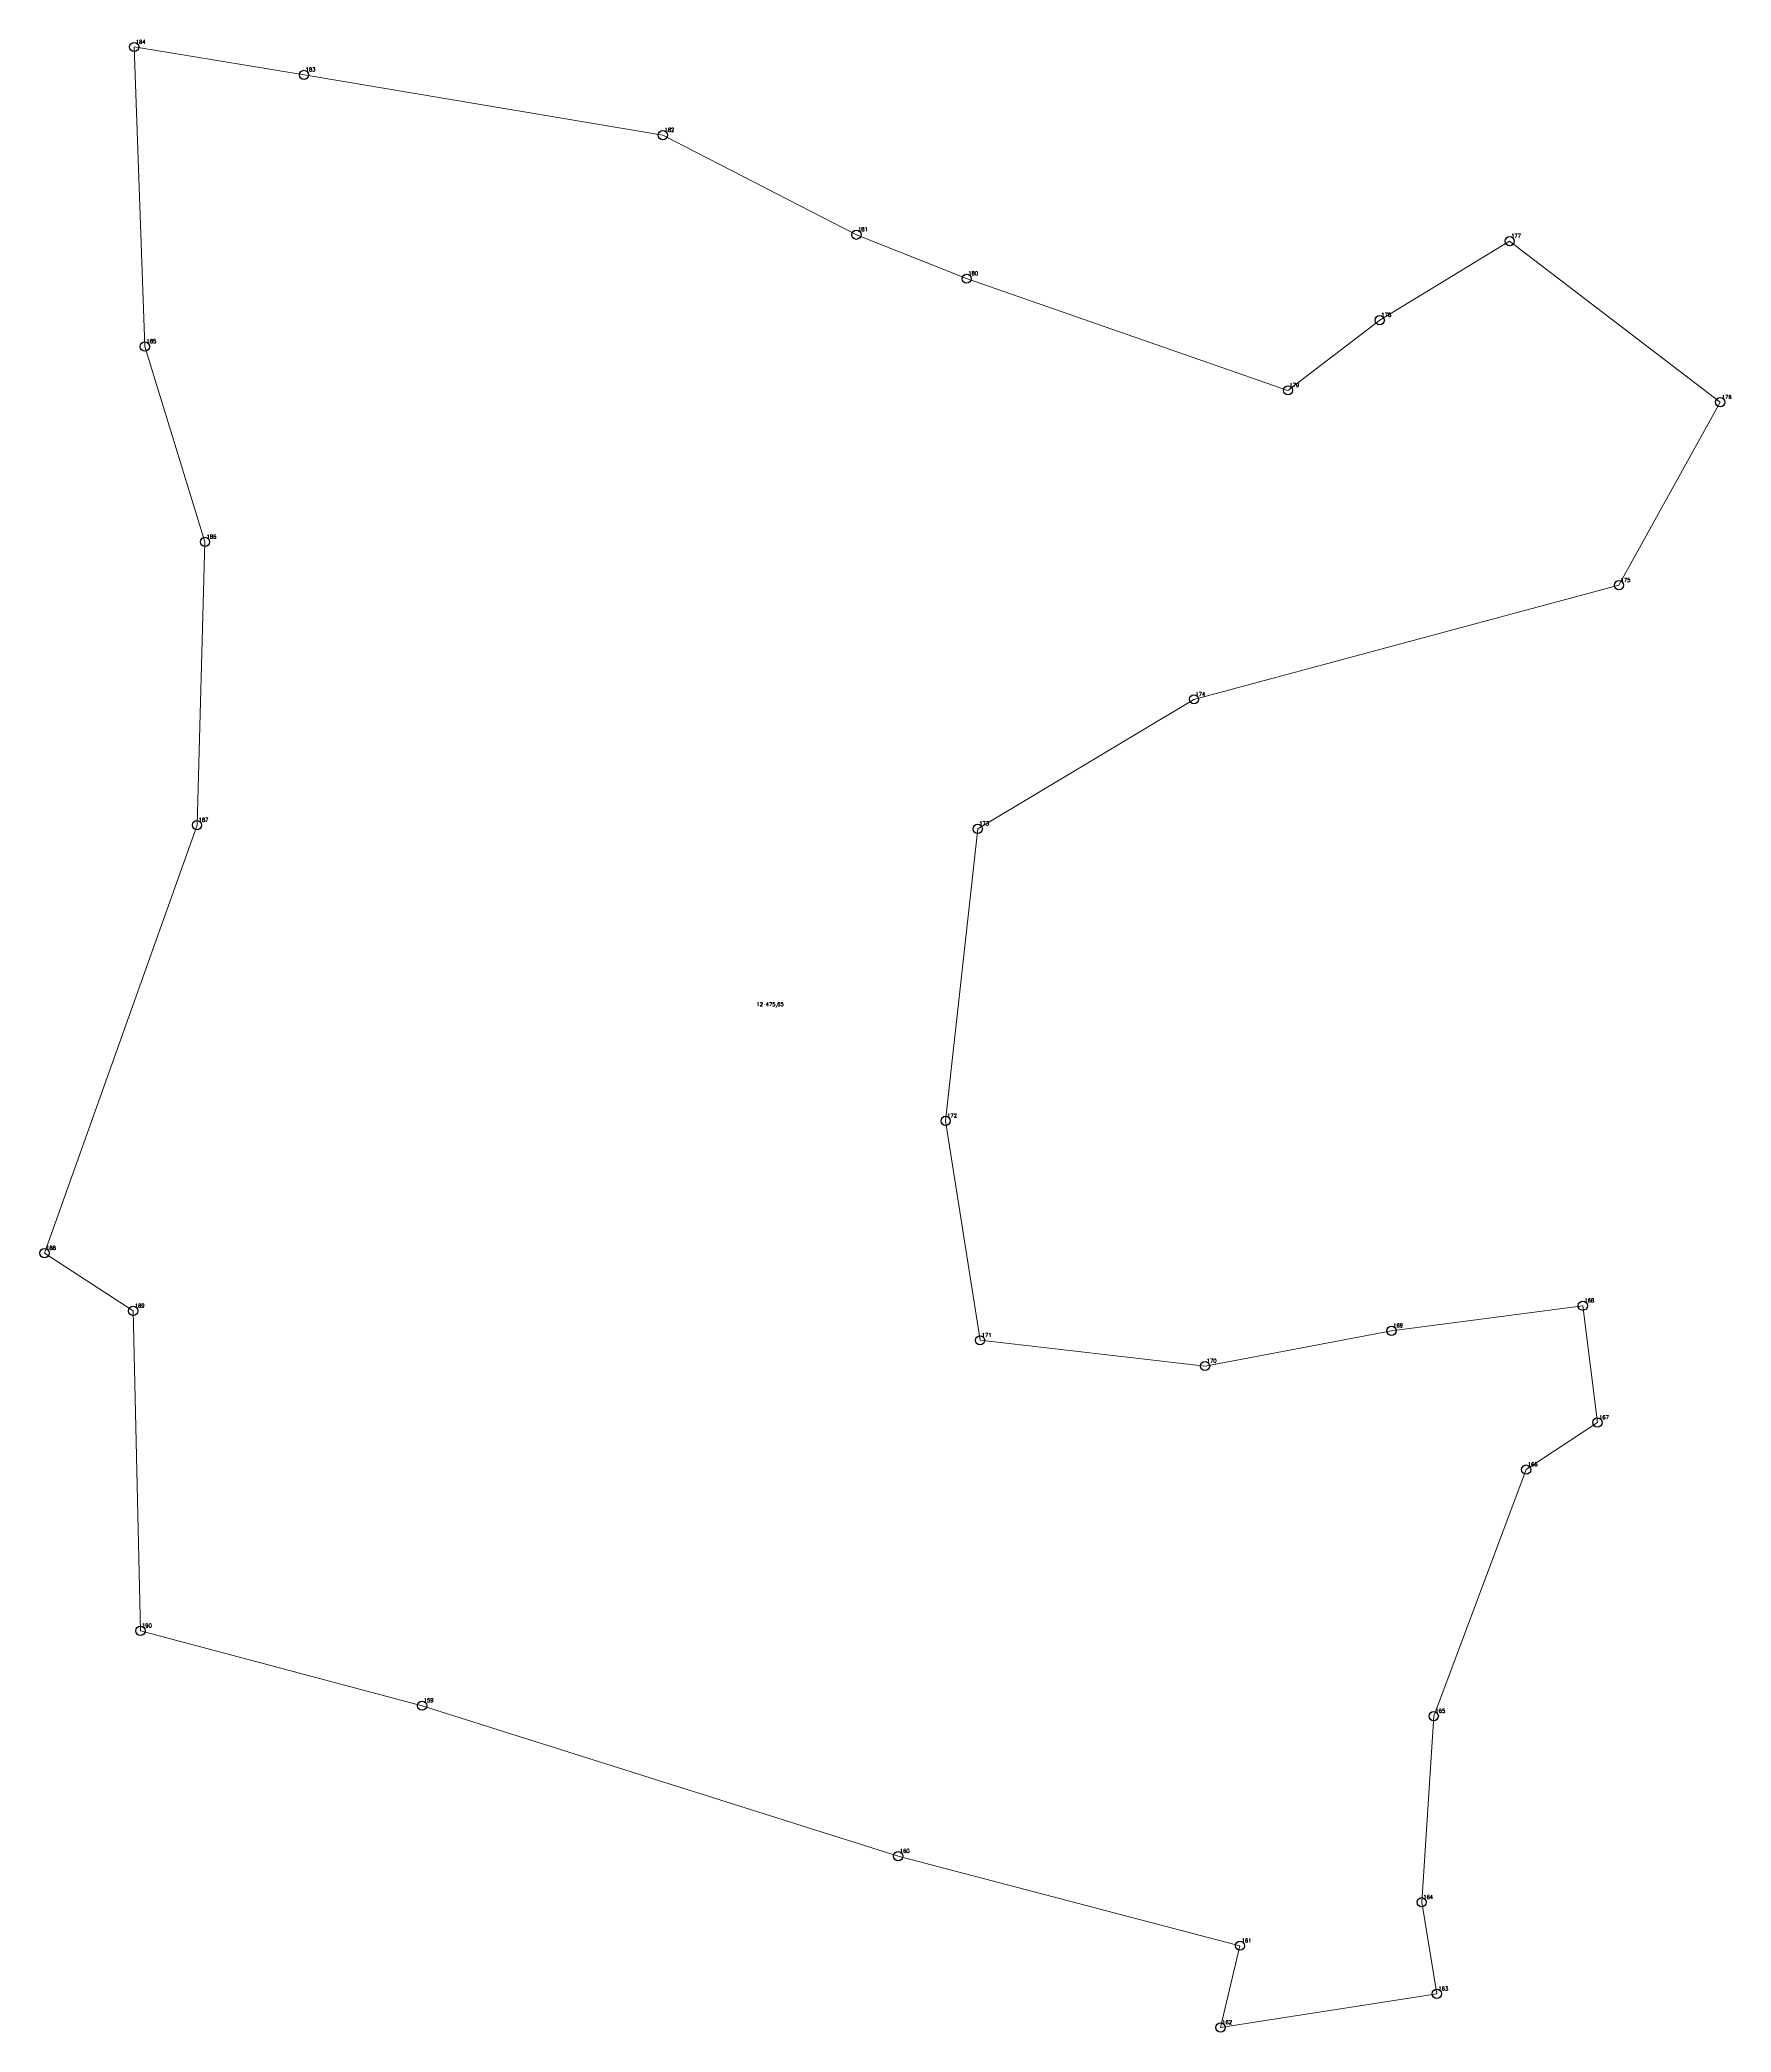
# Model space of a CAD drawing. Extents: x 1390702 to 1397851, y 355038 to 360644.
# Drawn here: x 1395669.9 to 1395807.4, y 360008.7 to 360170.7 of the extents above; entities that cross this region are included whole.
import ezdxf

# ---------------------------------------------------------------- set-up
doc = ezdxf.new("R2010")
doc.units = 0
doc.header["$PDMODE"] = 33
doc.header["$PDSIZE"] = 0.75
doc.layers.add('11 - фрагменты природного ландшафта', color=7, linetype='Continuous')
doc.styles.get("Standard").update_dxf_attribs({"font": 'simplex.shx'})

msp = doc.modelspace()

# ---------------------------------------------------------------- linework, layer by layer
at = {"layer": '11 - фрагменты природного ландшафта', "color": 7, "lineweight": 20}
msp.add_lwpolyline([(1395701, 360035.24), (1395678.1, 360041.33), (1395677.51, 360067.33), (1395670.3, 360072.03), (1395682.7, 360106.82), (1395683.35, 360129.84), (1395678.46, 360145.72), (1395677.59, 360170.07), (1395691.4, 360167.8), (1395720.57, 360162.9), (1395736.31, 360154.81), (1395745.27, 360151.24), (1395771.39, 360142.16), (1395778.85, 360147.86), (1395789.41, 360154.28), (1395806.53, 360141.2), (1395798.3, 360126.32), (1395763.75, 360117.04), (1395746.17, 360106.51), (1395743.56, 360082.78), (1395746.36, 360064.94), (1395764.65, 360062.85), (1395779.81, 360065.71), (1395795.36, 360067.75), (1395796.55, 360058.26), (1395790.75, 360054.43), (1395783.24, 360034.39), (1395782.26, 360019.26), (1395783.49, 360011.82), (1395765.91, 360009.08), (1395767.49, 360015.73), (1395739.7, 360023.01), (1395701, 360035.24)], close=True, dxfattribs=at)
at = {"layer": '11 - фрагменты природного ландшафта'}
for p in [(1395677.59, 360170.07), (1395691.4, 360167.8), (1395720.57, 360162.9), (1395736.31, 360154.81), (1395789.41, 360154.28), (1395745.27, 360151.24), (1395778.85, 360147.86), (1395678.46, 360145.72), (1395771.39, 360142.16), (1395806.53, 360141.2), (1395683.35, 360129.84), (1395798.3, 360126.32), (1395763.75, 360117.04), (1395682.7, 360106.82), (1395746.17, 360106.51), (1395743.56, 360082.78), (1395670.3, 360072.03), (1395677.51, 360067.33), (1395795.36, 360067.75), (1395746.36, 360064.94), (1395779.81, 360065.71), (1395764.65, 360062.85), (1395796.55, 360058.26), (1395790.75, 360054.43), (1395678.1, 360041.33), (1395701, 360035.24), (1395783.24, 360034.39), (1395739.7, 360023.01), (1395782.26, 360019.26), (1395767.49, 360015.73), (1395783.49, 360011.82), (1395765.91, 360009.08)]:
    msp.add_point(p, dxfattribs=at)

# ---------------------------------------------------------------- texts
at = {"layer": '11 - фрагменты природного ландшафта', "color": 7}
for s, p in [('184', (1395677.72, 360170.34)), ('183', (1395691.53, 360168.08)), ('182', (1395720.7, 360163.18)), ('181', (1395736.44, 360155.09)), ('177', (1395789.54, 360154.56)), ('180', (1395745.4, 360151.52)), ('178', (1395778.98, 360148.14)), ('185', (1395678.59, 360146)), ('179', (1395771.51, 360142.43)), ('176', (1395806.66, 360141.47)), ('186', (1395683.48, 360130.11)), ('175', (1395798.43, 360126.59)), ('174', (1395763.87, 360117.31)), ('187', (1395682.83, 360107.09)), ('173', (1395746.29, 360106.79)), ('12 475,65', (1395728.18, 360092.1)), ('172', (1395743.68, 360083.05)), ('188', (1395670.43, 360072.3)), ('168', (1395795.49, 360068.03)), ('189', (1395677.64, 360067.6)), ('171', (1395746.49, 360065.21)), ('169', (1395779.94, 360065.99)), ('170', (1395764.78, 360063.12)), ('167', (1395796.68, 360058.53)), ('166', (1395790.88, 360054.71)), ('190', (1395678.23, 360041.6)), ('159', (1395701.13, 360035.52)), ('165', (1395783.37, 360034.66)), ('160', (1395739.83, 360023.28)), ('164', (1395782.39, 360019.53)), ('161', (1395767.62, 360016)), ('163', (1395783.62, 360012.09)), ('162', (1395766.04, 360009.35))]:
    msp.add_text(s, height=0.311, dxfattribs=at).set_placement(p)

doc.saveas('drawing.dxf')
